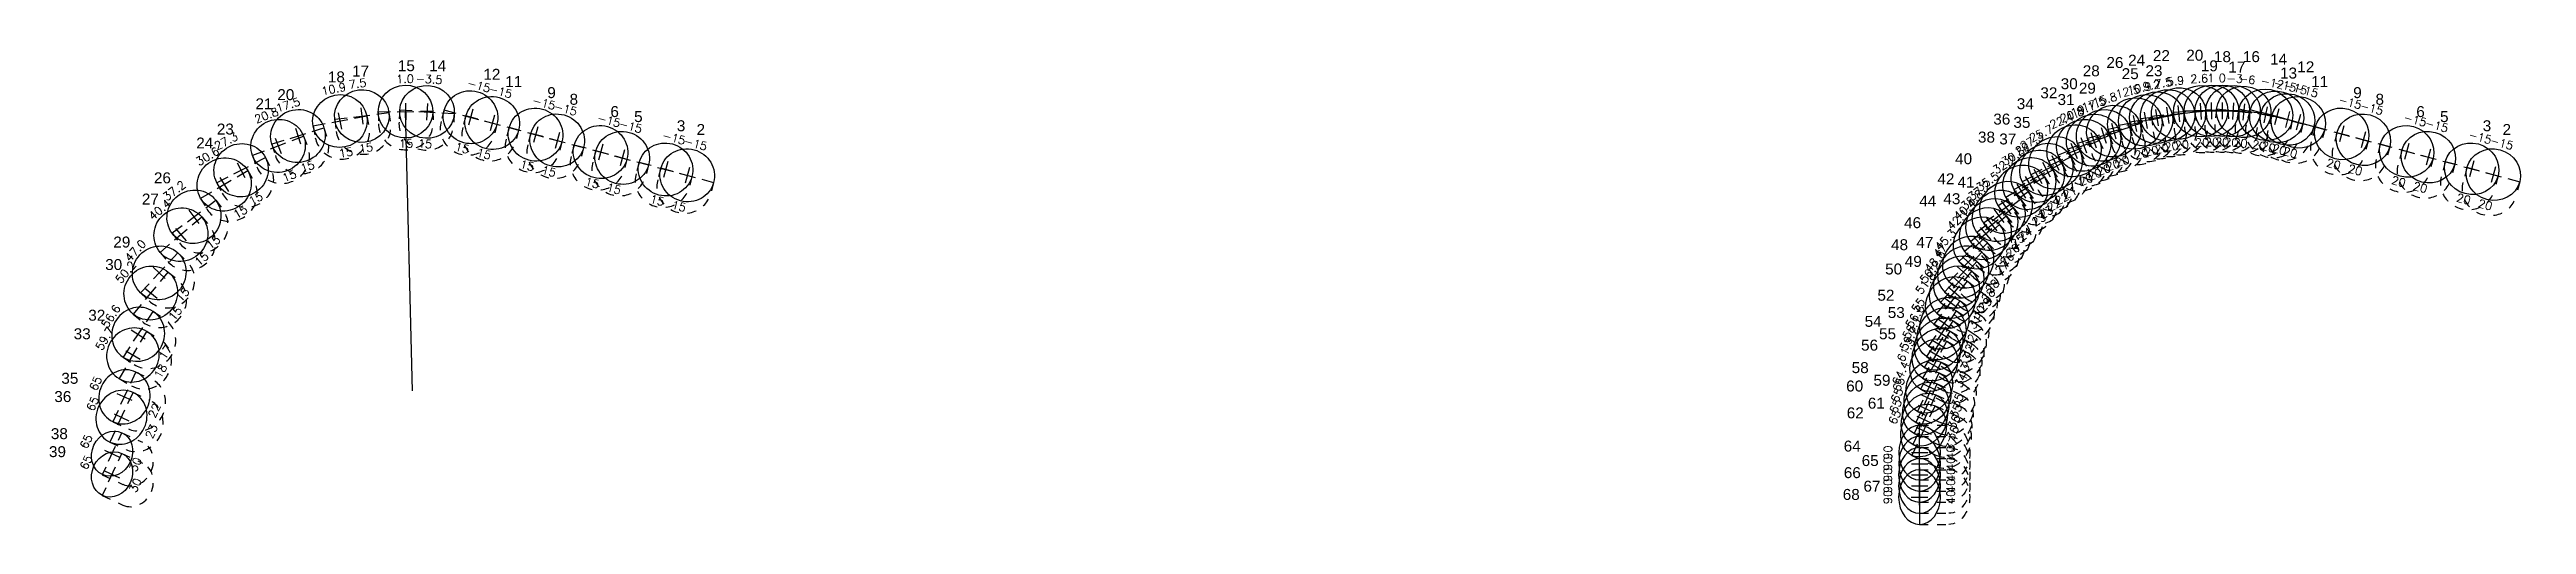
# Model space of a CAD drawing. Header units: inches. Extents: x 57 to 298, y -41 to 19.
# Drawn here: x 57.36 to 85.63, y 12.37 to 17.79 of the extents above; entities that cross this region are included whole.
import ezdxf
from ezdxf.enums import TextEntityAlignment as Align

# ---------------------------------------------------------------- set-up
doc = ezdxf.new("R2010")
doc.units = ezdxf.units.IN
doc.header["$MEASUREMENT"] = 0
doc.linetypes.add('CENTER2', pattern=[1.125, 0.75, -0.125, 0.125, -0.125])
doc.linetypes.add('HIDDEN2', pattern=[0.1875, 0.125, -0.0625])
for name, color, linetype, true_color in [('Blade_2', 7, 'Continuous', 0xcccc00), ('Blade_3', 7, 'Continuous', 0x00cc00), ('Blade_4', 7, 'Continuous', 0x00cccc), ('Blade_5', 7, 'Continuous', 0x0066cc), ('Blade_6', 7, 'Continuous', 0xc880f5)]:
    doc.layers.add(name, color=color, linetype=linetype, true_color=true_color)
doc.layers.add('CLine', color=5, linetype='CENTER2')
doc.styles.add('RomanS', font='romans')
doc.styles.get("Standard").update_dxf_attribs({"font": 'arial.ttf'})

msp = doc.modelspace()

# ---------------------------------------------------------------- texts
at = {"layer": 'Blade_2'}
for s, p in [('26', (80.84015, 17.5767)), ('20', (81.75194, 17.65981)), ('14', (82.70792, 17.61451)), ('32', (80.08655, 17.23074)), ('38', (79.37457, 16.72604)), ('44', (78.70449, 15.99693)), ('50', (78.31494, 15.22175)), ('56', (78.04014, 14.35333)), ('62', (77.87676, 13.58035)), ('68', (77.83127, 12.65028))]:
    msp.add_text(s, height=0.125, dxfattribs=at).set_placement(p)
at = {"layer": 'Blade_3'}
for s, p in [('18', (60.54112, 17.41205)), ('15', (61.33967, 17.54031)), ('12', (62.31561, 17.44212)), ('25', (81.01477, 17.44955)), ('19', (81.91813, 17.53877)), ('13', (82.82209, 17.45642)), ('9', (63.04523, 17.23312)), ('31', (80.28237, 17.15425)), ('9', (83.65729, 17.23312)), ('21', (59.71406, 17.10567)), ('6', (63.76535, 17.01699)), ('3', (64.52349, 16.85548)), ('6', (84.37741, 17.01699)), ('3', (85.13555, 16.85548)), ('24', (59.03849, 16.65854)), ('37', (79.6177, 16.70441)), ('27', (58.41782, 16.01898)), ('43', (78.97953, 16.02314)), ('30', (57.99913, 15.27242)), ('49', (78.53928, 15.30863)), ('33', (57.63996, 14.48286)), ('55', (78.24537, 14.48279)), ('36', (57.41866, 13.76665)), ('61', (78.11715, 13.69121)), ('39', (57.35749, 13.13827)), ('67', (78.06752, 12.74461))]:
    msp.add_text(s, height=0.125, dxfattribs=at).set_placement(p)
at = {"layer": 'Blade_4'}
for s, p in [('24', (81.08812, 17.60276)), ('18', (82.06766, 17.64332)), ('12', (83.01883, 17.52707)), ('30', (80.31878, 17.33456)), ('36', (79.54933, 16.93123)), ('42', (78.91116, 16.24996)), ('48', (78.38237, 15.49889)), ('54', (78.08112, 14.6246)), ('60', (77.87017, 13.88675)), ('66', (77.84329, 12.89881))]:
    msp.add_text(s, height=0.125, dxfattribs=at).set_placement(p)
at = {"layer": 'Blade_5'}
for s, p in [('17', (60.81681, 17.47856)), ('14', (61.69616, 17.54031)), ('23', (81.28579, 17.48295)), ('17', (82.23197, 17.52431)), ('20', (59.96361, 17.21017)), ('11', (62.56516, 17.359)), ('8', (63.29953, 17.15711)), ('29', (80.52573, 17.28361)), ('11', (83.17722, 17.359)), ('8', (83.91159, 17.15711)), ('5', (64.03628, 16.95998)), ('35', (79.77886, 16.89357)), ('5', (84.64834, 16.95998)), ('23', (59.27377, 16.81767)), ('2', (64.74927, 16.81273)), ('2', (85.36133, 16.81273)), ('26', (58.55566, 16.26124)), ('41', (79.14069, 16.21229)), ('29', (58.09182, 15.52893)), ('47', (78.67122, 15.52491)), ('32', (57.80646, 14.69424)), ('53', (78.34498, 14.7255)), ('35', (57.49877, 13.97494)), ('59', (78.18161, 13.95252)), ('38', (57.37898, 13.34349)), ('65', (78.04719, 13.03692))]:
    msp.add_text(s, height=0.125, dxfattribs=at).set_placement(p)
at = {"layer": 'Blade_6'}
for s, p in [('28', (80.57016, 17.48215)), ('22', (81.37102, 17.65553)), ('16', (82.39837, 17.64355)), ('34', (79.81727, 17.10661)), ('40', (79.11343, 16.47892)), ('46', (78.5313, 15.74973)), ('52', (78.22692, 14.92241)), ('58', (77.93302, 14.09658)), ('64', (77.84202, 13.20165))]:
    msp.add_text(s, height=0.125, dxfattribs=at).set_placement(p)

# ---------------------------------------------------------------- blocks, each defined once
blk = doc.blocks.new('CMark')
at = {"layer": 'CLine'}
for p, q in [((-0.094, 0), (0.094, 0)), ((0, 0.094), (0, -0.094))]:
    blk.add_line(p, q, dxfattribs=at)
blk = doc.blocks.new('1613@15')
for p, q in [((-0.17, 0), (-0.312, 0)), ((0.171, 0), (0.312, 0))]:
    blk.add_line(p, q)
at = {"color": 8, "linetype": 'HIDDEN2', "ltscale": 0.5}
blk.add_line((-0.312, 0), (-0.312, -0.135), dxfattribs=at)
at = {"color": 8, "linetype": 'HIDDEN2', "ltscale": 0.5, "flags": 128}
blk.add_lwpolyline([(0.312, 0), (0.312, -0.135)], dxfattribs=at)
blk.add_ellipse((0, 0), major_axis=(-0.312, 0), ratio=0.965926, start_param=-3.141592653589793, end_param=3.141592653589793)
at = {"color": 8, "linetype": 'HIDDEN2', "ltscale": 0.5}
blk.add_ellipse((0, -0.135), major_axis=(-0.312, 0), ratio=0.965926, start_param=0, end_param=3.141593, dxfattribs=at)
blk.add_blockref('CMark', (0, 0))
at = {"style": 'RomanS'}
blk.add_text('15', height=0.094, dxfattribs=at).set_placement((0, -0.364), align=Align.MIDDLE_CENTER)
blk.add_attdef('ANG', text='', height=0.094, dxfattribs=at).set_placement((0, 0.298), align=Align.BOTTOM_CENTER)
blk = doc.blocks.new('1313@30')
for p, q in [((-0.17, 0), (-0.265, 0)), ((0.171, 0), (0.264, 0))]:
    blk.add_line(p, q)
at = {"color": 8, "linetype": 'HIDDEN2', "ltscale": 0.5}
blk.add_line((-0.265, 0), (-0.265, -0.26), dxfattribs=at)
at = {"color": 8, "linetype": 'HIDDEN2', "ltscale": 0.5, "flags": 128}
blk.add_lwpolyline([(0.264, 0), (0.264, -0.26)], dxfattribs=at)
blk.add_ellipse((0, 0), major_axis=(0.264, 0), ratio=0.866025)
at = {"color": 8, "linetype": 'HIDDEN2', "ltscale": 0.5}
blk.add_ellipse((0, -0.26), major_axis=(0.264, 0), ratio=0.866025, start_param=3.141593, end_param=6.283185, dxfattribs=at)
blk.add_blockref('CMark', (0, 0))
at = {"style": 'RomanS'}
blk.add_text('30', height=0.094, dxfattribs=at).set_placement((0, -0.292), align=Align.MIDDLE_CENTER)
blk.add_attdef('ANG', text='', height=0.094, dxfattribs=at).set_placement((0, 0.251), align=Align.BOTTOM_CENTER)
blk = doc.blocks.new('1613@17')
for p, q in [((-0.17, 0), (-0.313, 0)), ((0.171, 0), (0.312, 0))]:
    blk.add_line(p, q)
at = {"color": 8, "linetype": 'HIDDEN2', "ltscale": 0.5}
blk.add_line((-0.313, 0), (-0.313, -0.152), dxfattribs=at)
at = {"color": 8, "linetype": 'HIDDEN2', "ltscale": 0.5, "flags": 128}
blk.add_lwpolyline([(0.312, 0), (0.312, -0.152)], dxfattribs=at)
blk.add_ellipse((0, 0), major_axis=(-0.312, 0), ratio=0.95632, start_param=3.141593, end_param=9.424778)
at = {"color": 8, "linetype": 'HIDDEN2', "ltscale": 0.5}
blk.add_ellipse((0, -0.152), major_axis=(-0.312, 0), ratio=0.95632, start_param=0, end_param=3.141593, dxfattribs=at)
blk.add_blockref('CMark', (0, 0))
at = {"style": 'RomanS'}
blk.add_text('17', height=0.094, dxfattribs=at).set_placement((0.001, -0.373), align=Align.MIDDLE_CENTER)
blk.add_attdef('ANG', text='', height=0.094, dxfattribs=at).set_placement((0, 0.298), align=Align.BOTTOM_CENTER)
blk = doc.blocks.new('1613@22')
for p, q in [((-0.17, 0), (-0.313, 0)), ((0.171, 0), (0.312, 0))]:
    blk.add_line(p, q)
at = {"color": 8, "linetype": 'HIDDEN2', "ltscale": 0.5}
blk.add_line((-0.313, 0), (-0.313, -0.195), dxfattribs=at)
at = {"color": 8, "linetype": 'HIDDEN2', "ltscale": 0.5, "flags": 128}
blk.add_lwpolyline([(0.312, 0), (0.312, -0.195)], dxfattribs=at)
blk.add_ellipse((0, 0), major_axis=(-0.312, 0), ratio=0.927168, start_param=3.141593, end_param=9.424778)
at = {"color": 8, "linetype": 'HIDDEN2', "ltscale": 0.5}
blk.add_ellipse((0, -0.195), major_axis=(-0.312, 0), ratio=0.927168, start_param=0, end_param=3.141593, dxfattribs=at)
blk.add_blockref('CMark', (0, 0))
at = {"style": 'RomanS'}
blk.add_text('22', height=0.094, dxfattribs=at).set_placement((0.003, -0.376), align=Align.MIDDLE_CENTER)
blk.add_attdef('ANG', text='', height=0.094, dxfattribs=at).set_placement((0, 0.287), align=Align.BOTTOM_CENTER)
blk = doc.blocks.new('1613@18')
for p, q in [((-0.17, 0), (-0.312, 0)), ((0.171, 0), (0.312, 0))]:
    blk.add_line(p, q)
at = {"color": 8, "linetype": 'HIDDEN2', "ltscale": 0.5}
blk.add_line((-0.312, 0), (-0.312, -0.159), dxfattribs=at)
at = {"color": 8, "linetype": 'HIDDEN2', "ltscale": 0.5, "flags": 128}
blk.add_lwpolyline([(0.312, 0), (0.312, -0.159)], dxfattribs=at)
at = {"extrusion": (0, 0, -1)}
blk.add_ellipse((0, 0), major_axis=(-0.312, 0), ratio=0.95104, start_param=-3.141592653589793, end_param=3.141592653589793, dxfattribs=at)
at = {"color": 8, "linetype": 'HIDDEN2', "ltscale": 0.5}
blk.add_ellipse((0, -0.161), major_axis=(0.312, 0), ratio=0.953717, start_param=3.141593, end_param=6.283185, dxfattribs=at)
blk.add_blockref('CMark', (0, 0))
at = {"style": 'RomanS'}
blk.add_text('18', height=0.094, dxfattribs=at).set_placement((0, -0.364), align=Align.MIDDLE_CENTER)
blk.add_attdef('ANG', text='', height=0.094, dxfattribs=at).set_placement((0, 0.298), align=Align.BOTTOM_CENTER)
blk = doc.blocks.new('1613@23')
for p, q in [((-0.17, 0), (-0.313, 0)), ((0.171, 0), (0.312, 0))]:
    blk.add_line(p, q)
at = {"color": 8, "linetype": 'HIDDEN2', "ltscale": 0.5}
blk.add_line((-0.313, 0), (-0.313, -0.203), dxfattribs=at)
at = {"color": 8, "linetype": 'HIDDEN2', "ltscale": 0.5, "flags": 128}
blk.add_lwpolyline([(0.312, 0), (0.312, -0.203)], dxfattribs=at)
blk.add_ellipse((0, 0), major_axis=(-0.312, 0), ratio=0.920512, start_param=3.141593, end_param=9.424778)
at = {"color": 8, "linetype": 'HIDDEN2', "ltscale": 0.5}
blk.add_ellipse((0, -0.203), major_axis=(-0.312, 0), ratio=0.920512, start_param=0, end_param=3.141593, dxfattribs=at)
blk.add_blockref('CMark', (0, 0))
at = {"style": 'RomanS'}
blk.add_text('23', height=0.094, dxfattribs=at).set_placement((-0.001, -0.379), align=Align.MIDDLE_CENTER)
blk.add_attdef('ANG', text='', height=0.094, dxfattribs=at).set_placement((0, 0.287), align=Align.BOTTOM_CENTER)
blk = doc.blocks.new('1613@20')
for p, q in [((-0.17, 0), (-0.312, 0)), ((0.171, 0), (0.312, 0))]:
    blk.add_line(p, q)
at = {"color": 8, "linetype": 'HIDDEN2', "ltscale": 0.5}
blk.add_line((-0.312, 0), (-0.312, -0.178), dxfattribs=at)
at = {"color": 8, "linetype": 'HIDDEN2', "ltscale": 0.5, "flags": 128}
blk.add_lwpolyline([(0.312, 0), (0.312, -0.178)], dxfattribs=at)
blk.add_ellipse((0, 0), major_axis=(-0.312, 0), ratio=0.939693, start_param=-3.141592653589793, end_param=3.141592653589793)
at = {"color": 8, "linetype": 'HIDDEN2', "ltscale": 0.5}
blk.add_ellipse((0, -0.178), major_axis=(-0.312, 0), ratio=0.939693, start_param=0, end_param=3.141593, dxfattribs=at)
blk.add_blockref('CMark', (0, 0))
at = {"style": 'RomanS'}
blk.add_text('20', height=0.094, dxfattribs=at).set_placement((0, -0.356), align=Align.MIDDLE_CENTER)
blk.add_attdef('ANG', text='', height=0.094, dxfattribs=at).set_placement((0, 0.298), align=Align.BOTTOM_CENTER)
blk = doc.blocks.new('1613@21')
for p, q in [((-0.17, 0), (-0.313, 0)), ((0.171, 0), (0.312, 0))]:
    blk.add_line(p, q)
at = {"color": 8, "linetype": 'HIDDEN2', "ltscale": 0.5}
blk.add_line((-0.313, 0), (-0.313, -0.186), dxfattribs=at)
at = {"color": 8, "linetype": 'HIDDEN2', "ltscale": 0.5, "flags": 128}
blk.add_lwpolyline([(0.312, 0), (0.312, -0.186)], dxfattribs=at)
blk.add_ellipse((0, 0), major_axis=(-0.312, 0), ratio=0.933568, start_param=3.141593, end_param=9.424778)
at = {"color": 8, "linetype": 'HIDDEN2', "ltscale": 0.5}
blk.add_ellipse((0, -0.186), major_axis=(-0.312, 0), ratio=0.933568, start_param=0, end_param=3.141593, dxfattribs=at)
blk.add_blockref('CMark', (0, 0))
at = {"style": 'RomanS'}
blk.add_text('21', height=0.094, dxfattribs=at).set_placement((0, -0.377), align=Align.MIDDLE_CENTER)
blk.add_attdef('ANG', text='', height=0.094, dxfattribs=at).set_placement((0, 0.298), align=Align.BOTTOM_CENTER)
blk = doc.blocks.new('1613@24')
for p, q in [((-0.17, 0), (-0.313, 0)), ((0.171, 0), (0.312, 0))]:
    blk.add_line(p, q)
at = {"color": 8, "linetype": 'HIDDEN2', "ltscale": 0.5}
blk.add_line((-0.313, 0), (-0.313, -0.212), dxfattribs=at)
at = {"color": 8, "linetype": 'HIDDEN2', "ltscale": 0.5, "flags": 128}
blk.add_lwpolyline([(0.312, 0), (0.312, -0.212)], dxfattribs=at)
blk.add_ellipse((0, 0), major_axis=(-0.312, 0), ratio=0.913536, start_param=3.141593, end_param=9.424778)
at = {"color": 8, "linetype": 'HIDDEN2', "ltscale": 0.5}
blk.add_ellipse((0, -0.212), major_axis=(-0.312, 0), ratio=0.910656, start_param=0, end_param=3.141593, dxfattribs=at)
blk.add_blockref('CMark', (0, 0))
at = {"style": 'RomanS'}
blk.add_text('24', height=0.094, dxfattribs=at).set_placement((0, -0.376), align=Align.MIDDLE_CENTER)
blk.add_attdef('ANG', text='', height=0.094, dxfattribs=at).set_placement((0, 0.287), align=Align.BOTTOM_CENTER)
blk = doc.blocks.new('1613@25')
for p, q in [((-0.17, 0), (-0.312, 0)), ((0.171, 0), (0.312, 0))]:
    blk.add_line(p, q)
at = {"color": 8, "linetype": 'HIDDEN2', "ltscale": 0.5}
blk.add_line((-0.312, 0), (-0.312, -0.22), dxfattribs=at)
at = {"color": 8, "linetype": 'HIDDEN2', "ltscale": 0.5, "flags": 128}
blk.add_lwpolyline([(0.312, 0), (0.312, -0.22)], dxfattribs=at)
blk.add_ellipse((0, 0), major_axis=(-0.312, 0), ratio=0.906308, start_param=-3.141592653589793, end_param=3.141592653589793)
at = {"color": 8, "linetype": 'HIDDEN2', "ltscale": 0.5}
blk.add_ellipse((0, -0.22), major_axis=(-0.312, 0), ratio=0.906308, start_param=0, end_param=3.141593, dxfattribs=at)
blk.add_blockref('CMark', (0, 0))
at = {"style": 'RomanS'}
blk.add_text('25', height=0.094, dxfattribs=at).set_placement((0, -0.356), align=Align.MIDDLE_CENTER)
blk.add_attdef('ANG', text='', height=0.094, dxfattribs=at).set_placement((0, 0.287), align=Align.BOTTOM_CENTER)
blk = doc.blocks.new('1613@26')
for p, q in [((-0.17, 0), (-0.313, 0)), ((0.171, 0), (0.312, 0))]:
    blk.add_line(p, q)
at = {"color": 8, "linetype": 'HIDDEN2', "ltscale": 0.5}
blk.add_line((-0.313, 0), (-0.313, -0.228), dxfattribs=at)
at = {"color": 8, "linetype": 'HIDDEN2', "ltscale": 0.5, "flags": 128}
blk.add_lwpolyline([(0.312, 0), (0.312, -0.228)], dxfattribs=at)
blk.add_ellipse((0, 0), major_axis=(-0.312, 0), ratio=0.898784, start_param=3.141593, end_param=9.424778)
at = {"color": 8, "linetype": 'HIDDEN2', "ltscale": 0.5}
blk.add_ellipse((0, -0.228), major_axis=(-0.312, 0), ratio=0.898784, start_param=0, end_param=3.141593, dxfattribs=at)
blk.add_blockref('CMark', (0, 0))
at = {"style": 'RomanS'}
blk.add_text('26', height=0.094, dxfattribs=at).set_placement((0, -0.381), align=Align.MIDDLE_CENTER)
blk.add_attdef('ANG', text='', height=0.094, dxfattribs=at).set_placement((0, 0.287), align=Align.BOTTOM_CENTER)
blk = doc.blocks.new('1613@27')
for p, q in [((-0.17, 0), (-0.313, 0)), ((0.171, 0), (0.312, 0))]:
    blk.add_line(p, q)
at = {"color": 8, "linetype": 'HIDDEN2', "ltscale": 0.5}
blk.add_line((-0.313, 0), (-0.313, -0.236), dxfattribs=at)
at = {"color": 8, "linetype": 'HIDDEN2', "ltscale": 0.5, "flags": 128}
blk.add_lwpolyline([(0.312, 0), (0.312, -0.236)], dxfattribs=at)
blk.add_ellipse((0, 0), major_axis=(-0.312, 0), ratio=0.891008, start_param=3.141593, end_param=9.424778)
at = {"color": 8, "linetype": 'HIDDEN2', "ltscale": 0.5}
blk.add_ellipse((0, -0.236), major_axis=(-0.312, 0), ratio=0.891008, start_param=0, end_param=3.141593, dxfattribs=at)
blk.add_blockref('CMark', (0, 0))
at = {"style": 'RomanS'}
blk.add_text('27', height=0.094, dxfattribs=at).set_placement((0.003, -0.384), align=Align.MIDDLE_CENTER)
blk.add_attdef('ANG', text='', height=0.094, dxfattribs=at).set_placement((0, 0.287), align=Align.BOTTOM_CENTER)
blk = doc.blocks.new('1613@28')
for p, q in [((-0.17, 0), (-0.313, 0)), ((0.171, 0), (0.312, 0))]:
    blk.add_line(p, q)
at = {"color": 8, "linetype": 'HIDDEN2', "ltscale": 0.5}
blk.add_line((-0.313, 0), (-0.313, -0.244), dxfattribs=at)
at = {"color": 8, "linetype": 'HIDDEN2', "ltscale": 0.5, "flags": 128}
blk.add_lwpolyline([(0.312, 0), (0.312, -0.244)], dxfattribs=at)
blk.add_ellipse((0, 0), major_axis=(-0.312, 0), ratio=0.882944, start_param=3.141593, end_param=9.424778)
at = {"color": 8, "linetype": 'HIDDEN2', "ltscale": 0.5}
blk.add_ellipse((0, -0.244), major_axis=(-0.312, 0), ratio=0.882944, start_param=0, end_param=3.141593, dxfattribs=at)
blk.add_blockref('CMark', (0, 0))
at = {"style": 'RomanS'}
blk.add_text('28', height=0.094, dxfattribs=at).set_placement((0, -0.389), align=Align.MIDDLE_CENTER)
blk.add_attdef('ANG', text='', height=0.094, dxfattribs=at).set_placement((0, 0.287), align=Align.BOTTOM_CENTER)
blk = doc.blocks.new('1613@29')
for p, q in [((-0.17, 0), (-0.313, 0)), ((0.171, 0), (0.312, 0))]:
    blk.add_line(p, q)
at = {"color": 8, "linetype": 'HIDDEN2', "ltscale": 0.5}
blk.add_line((-0.313, 0), (-0.313, -0.252), dxfattribs=at)
at = {"color": 8, "linetype": 'HIDDEN2', "ltscale": 0.5, "flags": 128}
blk.add_lwpolyline([(0.312, 0), (0.312, -0.252)], dxfattribs=at)
blk.add_ellipse((0, 0), major_axis=(-0.312, 0), ratio=0.874624, start_param=3.141593, end_param=9.424778)
at = {"color": 8, "linetype": 'HIDDEN2', "ltscale": 0.5}
blk.add_ellipse((0, -0.252), major_axis=(-0.312, 0), ratio=0.874624, start_param=0, end_param=3.141593, dxfattribs=at)
blk.add_blockref('CMark', (0, 0))
at = {"style": 'RomanS'}
blk.add_text('29', height=0.094, dxfattribs=at).set_placement((0.006, -0.395), align=Align.MIDDLE_CENTER)
blk.add_attdef('ANG', text='', height=0.094, dxfattribs=at).set_placement((0, 0.287), align=Align.BOTTOM_CENTER)
blk = doc.blocks.new('1613@30')
for p, q in [((-0.17, 0), (-0.312, 0)), ((0.171, 0), (0.312, 0))]:
    blk.add_line(p, q)
at = {"color": 8, "linetype": 'HIDDEN2', "ltscale": 0.5}
blk.add_line((-0.312, 0), (-0.312, -0.26), dxfattribs=at)
at = {"color": 8, "linetype": 'HIDDEN2', "ltscale": 0.5, "flags": 128}
blk.add_lwpolyline([(0.312, 0), (0.312, -0.26)], dxfattribs=at)
at = {"extrusion": (0, 0, -1)}
blk.add_ellipse((0, 0), major_axis=(-0.312, 0), ratio=0.866025, start_param=-3.141592653589793, end_param=3.141592653589793, dxfattribs=at)
at = {"color": 8, "linetype": 'HIDDEN2', "ltscale": 0.5, "extrusion": (0, 0, -1)}
blk.add_ellipse((0, -0.26), major_axis=(-0.312, 0), ratio=0.866025, start_param=3.068877, end_param=6.355901, dxfattribs=at)
blk.add_blockref('CMark', (0, 0))
at = {"style": 'RomanS'}
blk.add_text('30', height=0.094, dxfattribs=at).set_placement((0, -0.356), align=Align.MIDDLE_CENTER)
blk.add_attdef('ANG', text='', height=0.094, dxfattribs=at).set_placement((0, 0.287), align=Align.BOTTOM_CENTER)
blk = doc.blocks.new('1613@31')
for p, q in [((-0.17, 0), (-0.312, 0)), ((0.171, 0), (0.312, 0))]:
    blk.add_line(p, q)
at = {"color": 8, "linetype": 'HIDDEN2', "ltscale": 0.5}
blk.add_line((-0.312, 0), (-0.312, -0.268), dxfattribs=at)
at = {"color": 8, "linetype": 'HIDDEN2', "ltscale": 0.5, "flags": 128}
blk.add_lwpolyline([(0.312, 0), (0.312, -0.268)], dxfattribs=at)
at = {"extrusion": (0, 0, -1)}
blk.add_ellipse((0, 0), major_axis=(-0.312, 0), ratio=0.85728, start_param=3.141593, end_param=9.424778, dxfattribs=at)
at = {"color": 8, "linetype": 'HIDDEN2', "ltscale": 0.5, "extrusion": (0, 0, -1)}
blk.add_ellipse((0, -0.268), major_axis=(-0.312, 0), ratio=0.85728, start_param=3.141593, end_param=6.283185, dxfattribs=at)
blk.add_blockref('CMark', (0, 0))
at = {"style": 'RomanS'}
blk.add_text('31', height=0.094, dxfattribs=at).set_placement((0, -0.356), align=Align.MIDDLE_CENTER)
blk.add_attdef('ANG', text='', height=0.094, dxfattribs=at).set_placement((0, 0.287), align=Align.BOTTOM_CENTER)
blk = doc.blocks.new('1613@32')
for p, q in [((-0.17, 0), (-0.312, 0)), ((0.171, 0), (0.312, 0))]:
    blk.add_line(p, q)
at = {"color": 8, "linetype": 'HIDDEN2', "ltscale": 0.5}
blk.add_line((-0.312, 0), (-0.312, -0.276), dxfattribs=at)
at = {"color": 8, "linetype": 'HIDDEN2', "ltscale": 0.5, "flags": 128}
blk.add_lwpolyline([(0.312, 0), (0.312, -0.276)], dxfattribs=at)
at = {"extrusion": (0, 0, -1)}
blk.add_ellipse((0, 0), major_axis=(-0.312, 0), ratio=0.848, start_param=3.141593, end_param=9.424778, dxfattribs=at)
at = {"color": 8, "linetype": 'HIDDEN2', "ltscale": 0.5, "extrusion": (0, 0, -1)}
blk.add_ellipse((0, -0.276), major_axis=(-0.312, 0), ratio=0.848, start_param=3.141593, end_param=6.283185, dxfattribs=at)
blk.add_blockref('CMark', (0, 0))
at = {"style": 'RomanS'}
blk.add_text('32', height=0.094, dxfattribs=at).set_placement((0, -0.356), align=Align.MIDDLE_CENTER)
blk.add_attdef('ANG', text='', height=0.094, dxfattribs=at).set_placement((0, 0.287), align=Align.BOTTOM_CENTER)
blk = doc.blocks.new('1613@33')
for p, q in [((-0.17, 0), (-0.312, 0)), ((0.171, 0), (0.312, 0))]:
    blk.add_line(p, q)
at = {"color": 8, "linetype": 'HIDDEN2', "ltscale": 0.5}
blk.add_line((-0.312, 0), (-0.312, -0.283), dxfattribs=at)
at = {"color": 8, "linetype": 'HIDDEN2', "ltscale": 0.5, "flags": 128}
blk.add_lwpolyline([(0.312, 0), (0.312, -0.283)], dxfattribs=at)
at = {"extrusion": (0, 0, -1)}
blk.add_ellipse((0, 0), major_axis=(-0.312, 0), ratio=0.83872, start_param=3.141593, end_param=9.424778, dxfattribs=at)
at = {"color": 8, "linetype": 'HIDDEN2', "ltscale": 0.5, "extrusion": (0, 0, -1)}
blk.add_ellipse((0, -0.283), major_axis=(-0.312, 0), ratio=0.83872, start_param=3.141593, end_param=6.283185, dxfattribs=at)
blk.add_blockref('CMark', (0, 0))
at = {"style": 'RomanS'}
blk.add_text('33', height=0.094, dxfattribs=at).set_placement((0, -0.356), align=Align.MIDDLE_CENTER)
blk.add_attdef('ANG', text='', height=0.094, dxfattribs=at).set_placement((0, 0.287), align=Align.BOTTOM_CENTER)
blk = doc.blocks.new('1613@34')
for p, q in [((-0.17, 0), (-0.312, 0)), ((0.171, 0), (0.312, 0))]:
    blk.add_line(p, q)
at = {"color": 8, "linetype": 'HIDDEN2', "ltscale": 0.5}
blk.add_line((-0.312, 0), (-0.312, -0.291), dxfattribs=at)
at = {"color": 8, "linetype": 'HIDDEN2', "ltscale": 0.5, "flags": 128}
blk.add_lwpolyline([(0.312, 0), (0.312, -0.291)], dxfattribs=at)
at = {"extrusion": (0, 0, -1)}
blk.add_ellipse((0, 0), major_axis=(-0.312, 0), ratio=0.82912, start_param=3.141593, end_param=9.424778, dxfattribs=at)
at = {"color": 8, "linetype": 'HIDDEN2', "ltscale": 0.5, "extrusion": (0, 0, -1)}
blk.add_ellipse((0, -0.291), major_axis=(-0.312, 0), ratio=0.82912, start_param=3.141593, end_param=6.283185, dxfattribs=at)
blk.add_blockref('CMark', (0, 0))
at = {"style": 'RomanS'}
blk.add_text('34', height=0.094, dxfattribs=at).set_placement((0, -0.356), align=Align.MIDDLE_CENTER)
blk.add_attdef('ANG', text='', height=0.094, dxfattribs=at).set_placement((0, 0.287), align=Align.BOTTOM_CENTER)
blk = doc.blocks.new('1613@35')
for p, q in [((-0.17, 0), (-0.312, 0)), ((0.171, 0), (0.312, 0))]:
    blk.add_line(p, q)
at = {"color": 8, "linetype": 'HIDDEN2', "ltscale": 0.5}
blk.add_line((-0.312, 0), (-0.312, -0.298), dxfattribs=at)
at = {"color": 8, "linetype": 'HIDDEN2', "ltscale": 0.5, "flags": 128}
blk.add_lwpolyline([(0.312, 0), (0.312, -0.298)], dxfattribs=at)
at = {"extrusion": (0, 0, -1)}
blk.add_ellipse((0, 0), major_axis=(-0.312, 0), ratio=0.8192, start_param=3.141593, end_param=9.424778, dxfattribs=at)
at = {"color": 8, "linetype": 'HIDDEN2', "ltscale": 0.5, "extrusion": (0, 0, -1)}
blk.add_ellipse((0, -0.298), major_axis=(-0.312, 0), ratio=0.8192, start_param=3.141593, end_param=6.283185, dxfattribs=at)
blk.add_blockref('CMark', (0, 0))
at = {"style": 'RomanS'}
blk.add_text('35', height=0.094, dxfattribs=at).set_placement((0, -0.356), align=Align.MIDDLE_CENTER)
blk.add_attdef('ANG', text='', height=0.094, dxfattribs=at).set_placement((0, 0.287), align=Align.BOTTOM_CENTER)
blk = doc.blocks.new('1613@36')
for p, q in [((-0.17, 0), (-0.312, 0)), ((0.171, 0), (0.312, 0))]:
    blk.add_line(p, q)
at = {"color": 8, "linetype": 'HIDDEN2', "ltscale": 0.5}
blk.add_line((-0.312, 0), (-0.312, -0.306), dxfattribs=at)
at = {"color": 8, "linetype": 'HIDDEN2', "ltscale": 0.5, "flags": 128}
blk.add_lwpolyline([(0.312, 0), (0.312, -0.306)], dxfattribs=at)
at = {"extrusion": (0, 0, -1)}
blk.add_ellipse((0, 0), major_axis=(-0.312, 0), ratio=0.80896, start_param=3.141593, end_param=9.424778, dxfattribs=at)
at = {"color": 8, "linetype": 'HIDDEN2', "ltscale": 0.5, "extrusion": (0, 0, -1)}
blk.add_ellipse((0, -0.306), major_axis=(-0.312, 0), ratio=0.80896, start_param=3.141593, end_param=6.283185, dxfattribs=at)
blk.add_blockref('CMark', (0, 0))
at = {"style": 'RomanS'}
blk.add_text('36', height=0.094, dxfattribs=at).set_placement((0, -0.356), align=Align.MIDDLE_CENTER)
blk.add_attdef('ANG', text='', height=0.094, dxfattribs=at).set_placement((0, 0.287), align=Align.BOTTOM_CENTER)
blk = doc.blocks.new('1613@37')
for p, q in [((-0.17, 0), (-0.312, 0)), ((0.171, 0), (0.312, 0))]:
    blk.add_line(p, q)
at = {"color": 8, "linetype": 'HIDDEN2', "ltscale": 0.5}
blk.add_line((-0.312, 0), (-0.312, -0.313), dxfattribs=at)
at = {"color": 8, "linetype": 'HIDDEN2', "ltscale": 0.5, "flags": 128}
blk.add_lwpolyline([(0.312, 0), (0.312, -0.313)], dxfattribs=at)
at = {"extrusion": (0, 0, -1)}
blk.add_ellipse((0, 0), major_axis=(-0.312, 0), ratio=0.79872, start_param=3.141593, end_param=9.424778, dxfattribs=at)
at = {"color": 8, "linetype": 'HIDDEN2', "ltscale": 0.5, "extrusion": (0, 0, -1)}
blk.add_ellipse((0, -0.313), major_axis=(-0.312, 0), ratio=0.79872, start_param=3.141593, end_param=6.283185, dxfattribs=at)
blk.add_blockref('CMark', (0, 0))
at = {"style": 'RomanS'}
blk.add_text('37', height=0.094, dxfattribs=at).set_placement((0, -0.356), align=Align.MIDDLE_CENTER)
blk.add_attdef('ANG', text='', height=0.094, dxfattribs=at).set_placement((0, 0.287), align=Align.BOTTOM_CENTER)
blk = doc.blocks.new('1613@40')
for p, q in [((-0.17, 0), (-0.312, 0)), ((0.171, 0), (0.312, 0))]:
    blk.add_line(p, q)
at = {"color": 8, "linetype": 'HIDDEN2', "ltscale": 0.5}
blk.add_line((-0.312, 0), (-0.312, -0.334), dxfattribs=at)
at = {"color": 8, "linetype": 'HIDDEN2', "ltscale": 0.5, "flags": 128}
blk.add_lwpolyline([(0.312, 0), (0.312, -0.334)], dxfattribs=at)
at = {"extrusion": (0, 0, -1)}
blk.add_ellipse((0, 0), major_axis=(-0.312, 0), ratio=0.76608, start_param=3.141593, end_param=9.424778, dxfattribs=at)
at = {"color": 8, "linetype": 'HIDDEN2', "ltscale": 0.5, "extrusion": (0, 0, -1)}
blk.add_ellipse((0, -0.334), major_axis=(-0.312, 0), ratio=0.76608, start_param=3.141593, end_param=6.283185, dxfattribs=at)
blk.add_blockref('CMark', (0, 0))
at = {"style": 'RomanS'}
blk.add_text('40', height=0.094, dxfattribs=at).set_placement((0, -0.356), align=Align.MIDDLE_CENTER)
blk.add_attdef('ANG', text='', height=0.094, dxfattribs=at).set_placement((0, 0.287), align=Align.BOTTOM_CENTER)

# ---------------------------------------------------------------- linework, layer by layer
at = {"layer": 'Blade_3'}
msp.add_line((61.50519, 13.89316), (61.42739, 17.07971), dxfattribs=at)

# ---------------------------------------------------------------- block references
at = {"layer": 'Blade_2'}
for name, p, rotation, values in [('1613@20', (81.16449, 16.94344), 12.5, {'ANG': '12.5'}), ('1613@20', (81.91626, 17.08322), 2.6, {'ANG': '2.6'}), ('1613@20', (82.65696, 17.04297), 348, {'ANG': '-12'}), ('1613@20', (80.47113, 16.63188), 22.4, {'ANG': '22.4'}), ('1613@23', (79.86851, 16.17082), 32.2, {'ANG': '32.2'}), ('1613@27', (79.38843, 15.58116), 42.1, {'ANG': '42.1'}), ('1613@31', (79.06206, 14.90145), 51.8, {'ANG': '51.8'}), ('1613@34', (78.86933, 14.18625), 61.3, {'ANG': '61.3'}), ('1613@37', (78.75322, 13.44142), 65, {'ANG': '65'}), ('1613@40', (78.70785, 12.68332), 90, {'ANG': '90'})]:
    msp.add_blockref(name, p, dxfattribs=dict(at, rotation=rotation)).add_auto_attribs(values)
at = {"layer": 'Blade_3'}
for name, p, rotation, values in [('1613@15', (60.67809, 16.97148), 10.9, {'ANG': '10.9'}), ('1613@15', (61.42739, 17.07971), 1, {'ANG': '1.0'}), ('1613@15', (62.16964, 17.01506), 345, {'ANG': '-15'}), ('1613@20', (81.28803, 16.97935), 10.9, {'ANG': '10.9'}), ('1613@20', (82.03925, 17.08795), 1, {'ANG': '1'}), ('1613@20', (82.78281, 17.0192), 345, {'ANG': '-15'}), ('1613@15', (59.97267, 16.68807), 20.8, {'ANG': '20.8'}), ('1613@15', (62.91153, 16.81627), 345, {'ANG': '-15'}), ('1613@15', (63.65343, 16.61748), 345, {'ANG': '-15'}), ('1613@20', (80.58092, 16.69501), 20.8, {'ANG': '20.8'}), ('1613@20', (83.52573, 16.82423), 345, {'ANG': '-15'}), ('1613@20', (84.26763, 16.62544), 345, {'ANG': '-15'}), ('1613@15', (64.39532, 16.41869), 345, {'ANG': '-15'}), ('1613@20', (85.00952, 16.42665), 345, {'ANG': '-15'}), ('1613@15', (59.35737, 16.24837), 30.6, {'ANG': '30.6'}), ('1613@23', (79.96047, 16.25821), 30.5, {'ANG': '30.5'}), ('1613@15', (58.86298, 15.67611), 40.4, {'ANG': '40.4'}), ('1613@26', (79.45924, 15.68677), 40.4, {'ANG': '40.4'}), ('1613@15', (58.51965, 15.00972), 50.2, {'ANG': '50.2'}), ('1613@30', (79.10596, 15.01935), 50.2, {'ANG': '50.2'}), ('1613@18', (58.31636, 14.30295), 59.7, {'ANG': '59.7'}), ('1613@33', (78.89835, 14.30682), 59.7, {'ANG': '59.7'}), ('1613@23', (58.18514, 13.59349), 65, {'ANG': '65'}), ('1613@36', (78.76254, 13.56638), 65, {'ANG': '65'}), ('1313@30', (58.07839, 12.94071), 65, {'ANG': '65'}), ('1613@40', (78.70803, 12.80987), 90, {'ANG': '90'})]:
    msp.add_blockref(name, p, dxfattribs=dict(at, rotation=rotation)).add_auto_attribs(values)
at = {"layer": 'Blade_4'}
for name, p, rotation, values in [('1613@20', (81.41473, 17.01025), 9.2, {'ANG': '9.2'}), ('1613@20', (82.90743, 16.98969), 345, {'ANG': '-15'}), ('1613@20', (80.69313, 16.75373), 19.1, {'ANG': '19.1'}), ('1613@22', (80.0571, 16.34036), 29, {'ANG': '29'}), ('1613@26', (79.53227, 15.79078), 38.8, {'ANG': '38.8'}), ('1613@29', (79.15438, 15.13537), 48.6, {'ANG': '48.6'}), ('1613@33', (78.92653, 14.42728), 58.1, {'ANG': '58.1'}), ('1613@36', (78.77799, 13.6916), 65, {'ANG': '65'}), ('1613@40', (78.70822, 12.93643), 90, {'ANG': '90'})]:
    msp.add_blockref(name, p, dxfattribs=dict(at, rotation=rotation)).add_auto_attribs(values)
msp.add_blockref('1613@20', (82.16232, 17.08858), dxfattribs=at).add_auto_attribs({'ANG': '0'})
at = {"layer": 'Blade_5'}
for name, p, rotation, values in [('1613@15', (60.92839, 17.02803), 7.499999999999999, {'ANG': '7.5'}), ('1613@15', (61.67282, 17.07624), 356.5, {'ANG': '-3.5'}), ('1613@15', (62.41694, 16.94879), 345, {'ANG': '-15'}), ('1613@20', (81.539, 17.03592), 7.499999999999999, {'ANG': '7.5'}), ('1613@20', (82.28532, 17.08448), 357, {'ANG': '-3'}), ('1613@20', (83.03114, 16.95676), 345, {'ANG': '-15'}), ('1613@15', (60.1988, 16.80065), 17.5, {'ANG': '17.5'}), ('1613@15', (63.15883, 16.75), 345, {'ANG': '-15'}), ('1613@20', (80.80758, 16.80796), 17.5, {'ANG': '17.5'}), ('1613@20', (83.77303, 16.75797), 345, {'ANG': '-15'}), ('1613@15', (59.55062, 16.41106), 27.3, {'ANG': '27.3'}), ('1613@15', (63.90073, 16.55121), 345, {'ANG': '-15'}), ('1613@15', (64.64262, 16.35242), 345, {'ANG': '-15'}), ('1613@22', (80.15565, 16.42013), 27.3, {'ANG': '27.3'}), ('1613@20', (84.51492, 16.55918), 345, {'ANG': '-15'}), ('1613@20', (85.25682, 16.36039), 345, {'ANG': '-15'}), ('1613@15', (59.01247, 15.87974), 37.2, {'ANG': '37.2'}), ('1613@25', (79.61113, 15.89042), 37.2, {'ANG': '37.2'}), ('1613@15', (58.61603, 15.23961), 47, {'ANG': '47.0'}), ('1613@28', (79.20722, 15.24934), 47, {'ANG': '47'}), ('1613@17', (58.37592, 14.53919), 56.6, {'ANG': '56.6'}), ('1613@32', (78.95868, 14.54524), 56.6, {'ANG': '56.6'}), ('1613@22', (58.21868, 13.82606), 65, {'ANG': '65'}), ('1613@35', (78.79818, 13.81614), 65, {'ANG': '65'}), ('1313@30', (58.07839, 13.17796), 65, {'ANG': '65'}), ('1613@40', (78.7084, 13.06298), 90, {'ANG': '90'})]:
    msp.add_blockref(name, p, dxfattribs=dict(at, rotation=rotation)).add_auto_attribs(values)
at = {"layer": 'Blade_6'}
for name, p, rotation, values in [('1613@20', (80.9241, 16.8576), 15.8, {'ANG': '15.8'}), ('1613@20', (81.66594, 17.05685), 5.9, {'ANG': '5.9'}), ('1613@20', (82.40806, 17.07564), 354.0000000000001, {'ANG': '-6'}), ('1613@21', (80.25841, 16.49435), 25.70000000000001, {'ANG': '25.7'}), ('1613@24', (79.69379, 15.98682), 35.50000000000001, {'ANG': '35.5'}), ('1613@28', (79.26233, 15.36217), 45.3, {'ANG': '45.3'}), ('1613@32', (78.9906, 14.66492), 55, {'ANG': '55'}), ('1613@35', (78.81907, 13.94056), 64.4, {'ANG': '64.4'}), ('1613@40', (78.70858, 13.18953), 90, {'ANG': '90'})]:
    msp.add_blockref(name, p, dxfattribs=dict(at, rotation=rotation)).add_auto_attribs(values)

msp.set_redraw_order([(e.dxf.handle, doc.entitydb.next_handle()) for e in msp.query("TEXT MTEXT ATTDEF DIMENSION ARC_DIMENSION")])  # texts and dimensions are drawn at this point

doc.saveas('drawing.dxf')
